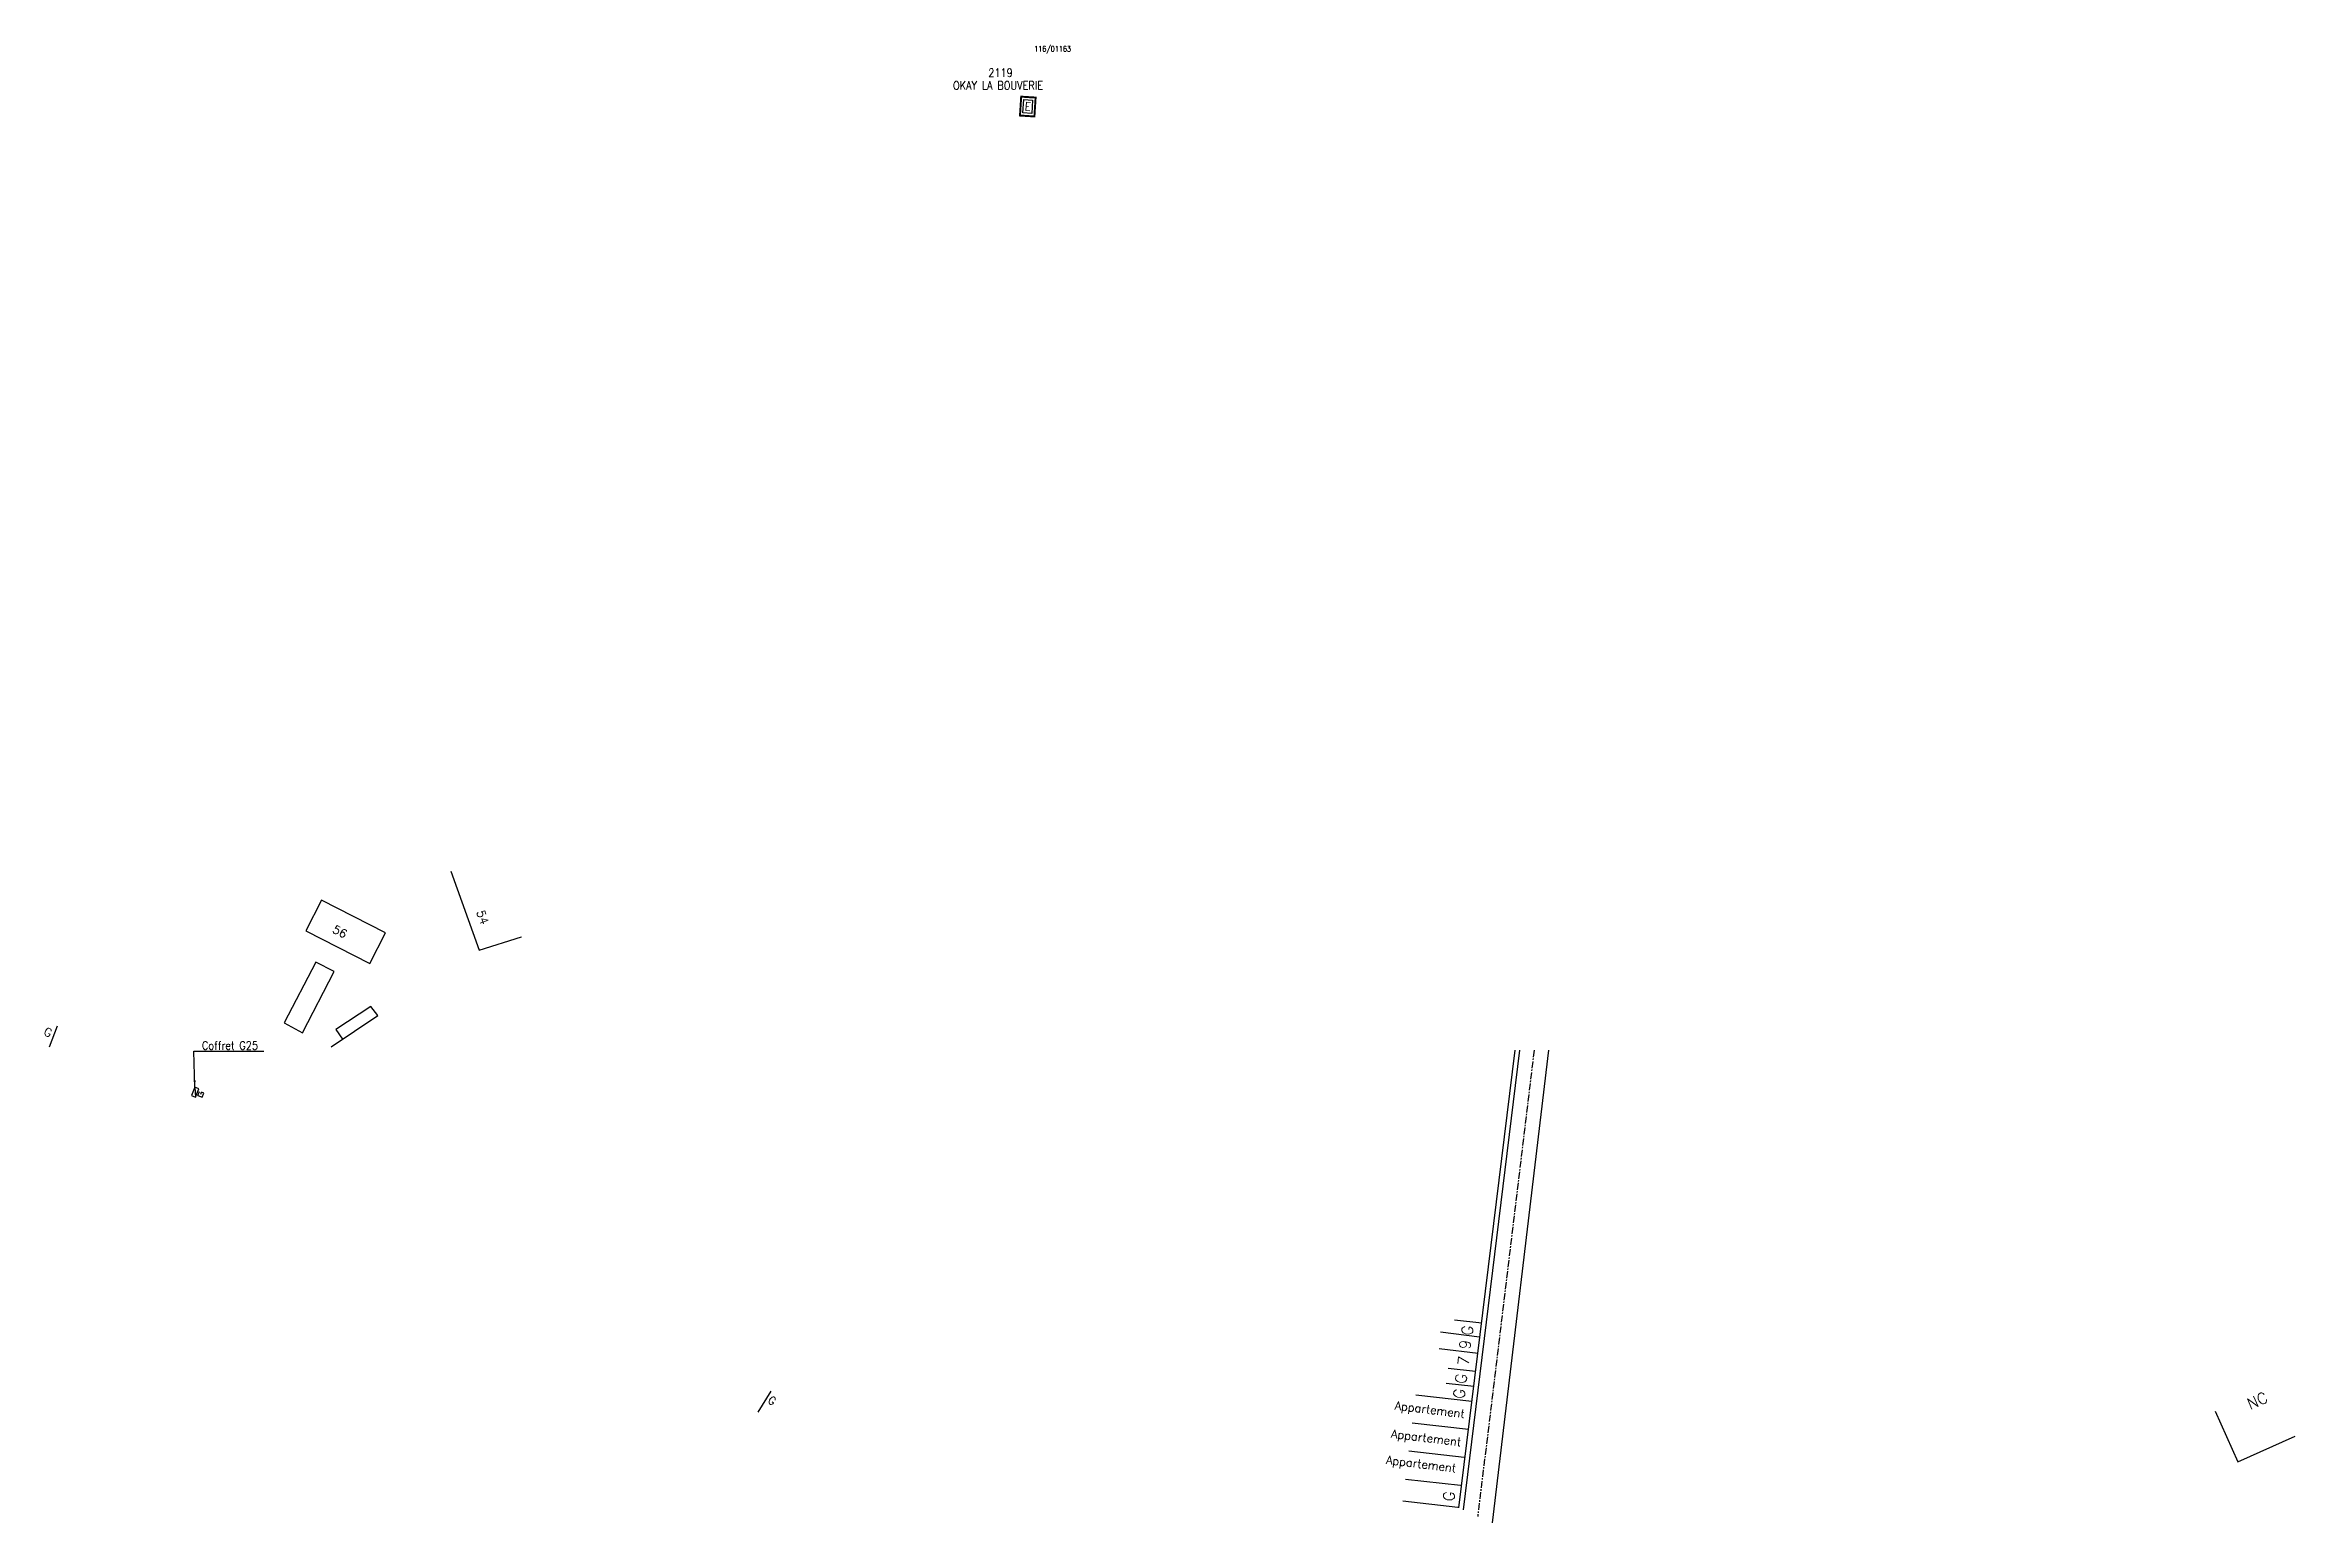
# Model space of a CAD drawing. Header units: millimetres. Extents: x 114000 to 114938, y 122018 to 122896.
# Drawn here: x 114533 to 114937.6, y 122036.1 to 122301.8 of the extents above; entities that cross this region are included whole.
import ezdxf
from ezdxf.enums import TextEntityAlignment as Align

# ---------------------------------------------------------------- set-up
doc = ezdxf.new("R2010")
doc.units = ezdxf.units.MM
doc.linetypes.add('CENTER', pattern=[2, 1.25, -0.25, 0.25, -0.25])
doc.layers.get('0').update_dxf_attribs({"linetype": 'CONTINUOUS'})
for name, color, linetype in [('BB01', 7, 'CONTINUOUS'), ('BB06', 7, 'CONTINUOUS'), ('BR01', 7, 'CONTINUOUS'), ('BR05', 7, 'CENTER'), ('M_200', 7, 'CONTINUOUS'), ('w0100', 7, 'CONTINUOUS'), ('W0432', 7, 'CONTINUOUS'), ('W0471', 7, 'CONTINUOUS'), ('W0991', 7, 'CONTINUOUS'), ('w1102', 7, 'CONTINUOUS')]:
    doc.layers.add(name, color=color, linetype=linetype)
doc.styles.add('M_ROMANS', font='ROMANS.shx', dxfattribs={"width": 0.75})
doc.styles.add('ROMANS', font='romans')
doc.styles.get("Standard").update_dxf_attribs({"font": 'romans.shx', "width": 0.85})
doc.dimstyles.get("Standard").update_dxf_attribs({"dimtxt": 1.5, "dimasz": 1.2, "dimexe": 0.625, "dimexo": 0.625, "dimgap": 0.25, "dimtad": 1, "dimdec": 1, "dimzin": 0, "dimdsep": 46, "dimtxsty": 'Standard', "dimcen": -0.5, "dimadec": 0, "dimazin": 0, "dimtfac": 1, "dimtdec": 1, "dimtmove": 0, "dimatfit": 3, "dimfxl": 0, "dimtolj": 1, "dimtzin": 0, "dimarcsym": 0})

msp = doc.modelspace()

# ---------------------------------------------------------------- texts
at = {"layer": 'BB06'}
for s, p in [('G', (114788.79, 122070.68)), ('7', (114788.12, 122065.22)), ('9', (114788.4, 122068.17)), ('G', (114787.67, 122062.03)), ('G', (114787.34, 122059.32)), ('G', (114785.49, 122040.88))]:
    msp.add_text(s, height=2, rotation=83.7063, dxfattribs=at).set_placement(p, align=Align.MIDDLE)
at = {"layer": 'BB06', "style": 'ROMANS'}
for p in [(114782.01, 122056.22), (114781.37, 122051.15), (114780.45, 122046.44)]:
    msp.add_text('Appartement', height=1.5, rotation=352.9599, dxfattribs=at).set_placement(p, align=Align.MIDDLE)
at = {"layer": 'BB06', "color": 252}
msp.add_text('NC', height=2, rotation=24.1935, dxfattribs=at).set_placement((114930.86, 122058.08), align=Align.MIDDLE)
at = {"layer": 'W0432', "color": 252, "insert": (114561.23, 122121.17), "char_height": 1.5, "attachment_point": 7}
msp.add_mtext('\\A1;Coffret G25', dxfattribs=at)
at = {"layer": 'W0471', "linetype": 'Continuous', "width": 0.85}
msp.add_text('116/01163', height=1, dxfattribs=at).set_placement((114714.2, 122301.03), align=Align.MIDDLE)
at = {"layer": 'W0991', "color": 252}
for s, rotation, p in [('56', 332.8963, (114584.54, 122142.32)), ('54', 289.8106, (114610.56, 122145.92)), ('G', 338.703, (114532.62, 122123.85))]:
    msp.add_text(s, height=1.5, rotation=rotation, dxfattribs=at).set_placement(p)
at = {"layer": 'W0991', "color": 252, "width": 0.85}
msp.add_text('G', height=1.5, rotation=328.3774, dxfattribs=at).set_placement((114662.86, 122057.73))

# ---------------------------------------------------------------- blocks, each defined once
blk = doc.blocks.new('*U5')
at = {"layer": 'M_200', "color": 0, "linetype": 'Continuous', "const_width": 0.35, "flags": 128}
blk.add_lwpolyline([(2.6, 3.4), (2.6, 0), (0, 0), (0, 3.4)], close=True, dxfattribs=at)
at = {"layer": 'M_200', "color": 0, "linetype": 'Continuous'}
blk.add_lwpolyline([(0.5, 2.9), (2.1, 2.9), (2.1, 0.5), (0.5, 0.5)], close=True, dxfattribs=at)
at = {"layer": 'M_200', "insert": (1.31, 1.71), "char_height": 1.53, "width": 1.5875, "attachment_point": 5}
blk.add_mtext('E', dxfattribs=at)
at = {"layer": 'M_200', "color": 0, "linetype": 'Continuous', "width": 0.85}
for tag, p in [('NUM', (2, 17.06)), ('NOM', (2, 10.65))]:
    blk.add_attdef(tag, text='', height=4, dxfattribs=at).set_placement(p, align=Align.MIDDLE)
at = {"layer": 'M_200', "color": 0, "linetype": 'Continuous', "style": 'M_ROMANS', "width": 0.75, "flags": 3}
for tag, p in [('DEF_LEG', (1.87, -2.99)), ('DEF_COUP', (1.87, -5.49)), ('DEF_TYPE', (1.87, -7.99))]:
    blk.add_attdef(tag, text='', height=1.2, dxfattribs=at).set_placement(p, align=Align.MIDDLE)
blk = doc.blocks.new('*U7')
at = {"flags": 128}
for points in [[(0.8, 0.8), (-0.8, 0.8)], [(-0.8, 0.8), (-0.8, 0)], [(0.8, 0.8), (-0.8, 0)], [(-0.8, 0), (0.8, 0)], [(0.8, 0), (0.8, 0.8)], [(-0.39, -0.28), (0.41, -0.28)], [(-0.39, -0.28), (-0.39, -1.08)], [(-0.39, -1.08), (0.41, -1.08)], [(0.01, -0.68), (0.41, -0.68)], [(0.41, -1.08), (0.41, -0.68)]]:
    blk.add_lwpolyline(points, dxfattribs=at)

# ---------------------------------------------------------------- linework, layer by layer
at = {"layer": 'BB01'}
for p, q in [((114791, 122069.48), (114783.99, 122070.36)), ((114791.39, 122071.99), (114786.46, 122072.53)), ((114790.73, 122066.52), (114783.72, 122067.41)), ((114790.27, 122063.34), (114785.35, 122063.88)), ((114789.61, 122057.92), (114779.52, 122059.03)), ((114789.94, 122060.63), (114785.01, 122061.17)), ((114788.99, 122052.88), (114778.9, 122054)), ((114788.22, 122047.87), (114778.28, 122048.97)), ((114787.59, 122042.81), (114777.66, 122043.91)), ((114787.11, 122038.88), (114777.17, 122039.98))]:
    msp.add_line(p, q, dxfattribs=at)
at = {"layer": 'BB01', "flags": 128}
msp.add_lwpolyline([(114787.25, 122038.82), (114797.39, 122121.06)], dxfattribs=at)
at = {"layer": 'BB01', "color": 253, "flags": 128}
msp.add_lwpolyline([(114923.27, 122056.2), (114927.37, 122047.09), (114937.65, 122051.71)], dxfattribs=at)
at = {"layer": 'BR01', "flags": 128}
msp.add_lwpolyline([(114788.08, 122038.44), (114798.25, 122121.06)], dxfattribs=at)
at = {"layer": 'BR01'}
msp.add_lwpolyline([(114803.37, 122121.06), (114793.24, 122036.08)], dxfattribs=at)
at = {"layer": 'BR05'}
msp.add_lwpolyline([(114800.81, 122121.06), (114790.66, 122037.26)], dxfattribs=at)
at = {"layer": 'w0100', "color": 252, "flags": 128}
for points in [[(114605.95, 122153.27), (114611.08, 122139.04), (114618.67, 122141.43), (114618.67, 122141.43)], [(114533.79, 122121.69), (114535.26, 122125.46)]]:
    msp.add_lwpolyline(points, dxfattribs=at)
at = {"layer": 'w0100', "color": 252, "extrusion": (0, 0, -1), "flags": 128}
msp.add_lwpolyline([(-114591.41, 122136.67), (-114594.22, 122142.16), (-114582.74, 122148.03), (-114579.93, 122142.55), (-114591.41, 122136.67)], close=True, dxfattribs=at)
for points in [[(-114576.01, 122126), (-114579.32, 122124.17), (-114585.01, 122135.24), (-114581.67, 122136.92), (-114576.01, 122126)], [(-114584.45, 122121.69), (-114592.86, 122127.31), (-114591.62, 122128.92), (-114585.3, 122124.8), (-114586.48, 122123.05)]]:
    msp.add_lwpolyline(points, dxfattribs=at)
at = {"layer": 'w1102', "color": 252, "flags": 128}
msp.add_lwpolyline([(114661.25, 122056.02), (114663.57, 122059.79)], dxfattribs=at)

# ---------------------------------------------------------------- block references
at = {"layer": 'M_200'}
ref = msp.add_blockref('*U5', (114708.34, 122289.11), dxfattribs=dict(at, rotation=356.3565121552111))
ref.add_attrib('NUM', '2119', dxfattribs={"color": 0, "linetype": 'Continuous', "height": 1.5, "width": 0.85}).set_placement((114704.84, 122296.8), align=Align.MIDDLE)
ref.add_attrib('NOM', 'OKAY LA BOUVERIE', dxfattribs={"color": 0, "linetype": 'Continuous', "height": 1.5, "width": 0.85}).set_placement((114704.39, 122294.52), align=Align.MIDDLE)
at = {"layer": 'W0432', "rotation": 68.44345375565128}
msp.add_blockref('*U7', (114560.38, 122113.39), dxfattribs=at)

msp.set_redraw_order([(e.dxf.handle, doc.entitydb.next_handle()) for e in msp.query("TEXT MTEXT ATTDEF DIMENSION ARC_DIMENSION")])  # texts and dimensions are drawn at this point

# ---------------------------------------------------------------- leaders
at = {"layer": 'W0432', "color": 252, "annotation_type": 0, "has_hookline": 1, "hookline_direction": 0, "text_width": 11.11}
msp.add_leader([(114559.93, 122114.43), (114559.78, 122120.92), (114560.98, 122120.92)], dimstyle='Standard', dxfattribs=at)

doc.saveas('drawing.dxf')
